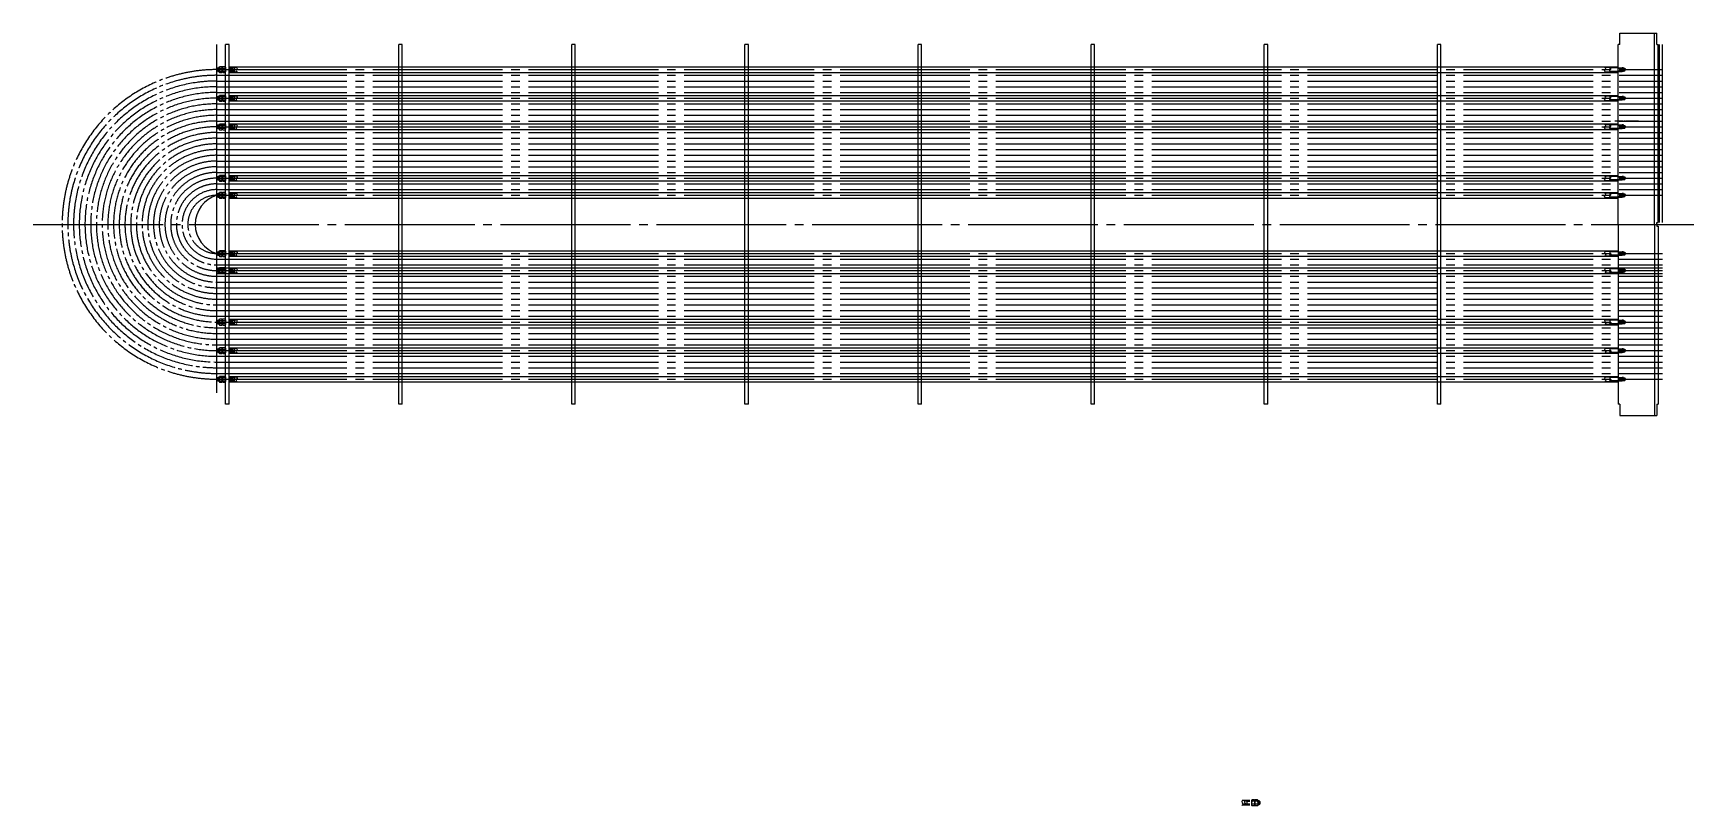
# Model space of a CAD drawing. Header units: millimetres. Extents: x 46644 to 124135, y -32003 to -3110.
# Drawn here: x 118380 to 124135, y -22879 to -20202 of the extents above; entities that cross this region are included whole.
import ezdxf

# ---------------------------------------------------------------- set-up
doc = ezdxf.new("R2010")
doc.units = ezdxf.units.MM
doc.header["$LTSCALE"] = 6
doc.linetypes.add('CENTER', pattern=[18, 15, -1, 1, -1])
for name, color, linetype in [('2', 3, 'CENTER'), ('7_dim', 3, 'Continuous'), ('Center Line', 7, 'CENTER'), ('Slender Real Line', 30, 'Continuous'), ('粗实线', 4, 'Continuous')]:
    doc.layers.add(name, color=color, linetype=linetype)

msp = doc.modelspace()

# ---------------------------------------------------------------- hatches: boundary and pattern name
at = {"layer": 'Slender Real Line'}
h = msp.add_hatch(dxfattribs=at)
h.set_pattern_fill('ANSI31', color=256, scale=0.38, style=0)
h.set_pattern_definition([(45, (113720.0236, -32312.0753), (-0.85312433, 0.85312433), [])])
edge = h.paths.add_edge_path()
edge.add_spline(control_points=[(119076.053, -20327.802), (119077.15, -20328.854), (119079.088, -20330.712), (119076.949, -20333.846), (119076.109, -20333.882)], knot_values=[18.76688496, 18.76688496, 18.76688496, 18.76688496, 24.13478526, 28.249669, 28.249669, 28.249669, 28.249669], degree=3, periodic=0)
edge.add_spline(control_points=[(119076.141, -20327.802), (119075.225, -20328.747), (119073.52, -20330.372), (119075.118, -20333.842), (119076.042, -20333.882)], knot_values=[9.42996722, 9.42996722, 9.42996722, 9.42996722, 14.10494161, 18.65636798, 18.65636798, 18.65636798, 18.65636798], degree=3, periodic=0)
edge.add_line((119076.042, -20333.882), (119076.109, -20333.882))
h = msp.add_hatch(dxfattribs=at)
h.set_pattern_fill('ANSI31', color=256, scale=0.38, style=0)
h.set_pattern_definition([(225, (129202.3757, -8343.4782), (0.85312433, -0.85312433), [])])
edge = h.paths.add_edge_path()
edge.add_spline(control_points=[(123846.346, -20327.752), (123845.25, -20326.7), (123843.312, -20324.842), (123845.45, -20321.707), (123846.29, -20321.672)], knot_values=[18.76688496, 18.76688496, 18.76688496, 18.76688496, 24.13478526, 28.249669, 28.249669, 28.249669, 28.249669], degree=3, periodic=0)
edge.add_spline(control_points=[(123846.258, -20327.752), (123847.174, -20326.807), (123848.879, -20325.181), (123847.281, -20321.712), (123846.358, -20321.672)], knot_values=[9.42996722, 9.42996722, 9.42996722, 9.42996722, 14.10494161, 18.65636798, 18.65636798, 18.65636798, 18.65636798], degree=3, periodic=0)
edge.add_line((123846.358, -20321.672), (123846.29, -20321.672))
h = msp.add_hatch(dxfattribs=at)
h.set_pattern_fill('ANSI31', color=256, scale=0.38, style=0)
h.set_pattern_definition([(45, (113720.0236, -32411.0753), (-0.85312433, 0.85312433), [])])
edge = h.paths.add_edge_path()
edge.add_spline(control_points=[(119076.053, -20426.802), (119077.15, -20427.854), (119079.088, -20429.712), (119076.949, -20432.846), (119076.109, -20432.882)], knot_values=[18.76688496, 18.76688496, 18.76688496, 18.76688496, 24.13478526, 28.249669, 28.249669, 28.249669, 28.249669], degree=3, periodic=0)
edge.add_spline(control_points=[(119076.141, -20426.802), (119075.225, -20427.747), (119073.52, -20429.372), (119075.118, -20432.842), (119076.042, -20432.882)], knot_values=[9.42996722, 9.42996722, 9.42996722, 9.42996722, 14.10494161, 18.65636798, 18.65636798, 18.65636798, 18.65636798], degree=3, periodic=0)
edge.add_line((119076.042, -20432.882), (119076.109, -20432.882))
h = msp.add_hatch(dxfattribs=at)
h.set_pattern_fill('ANSI31', color=256, scale=0.38, style=0)
h.set_pattern_definition([(225, (129202.3757, -8442.4782), (0.85312433, -0.85312433), [])])
edge = h.paths.add_edge_path()
edge.add_spline(control_points=[(123846.346, -20426.752), (123845.25, -20425.7), (123843.312, -20423.842), (123845.45, -20420.707), (123846.29, -20420.672)], knot_values=[18.76688496, 18.76688496, 18.76688496, 18.76688496, 24.13478526, 28.249669, 28.249669, 28.249669, 28.249669], degree=3, periodic=0)
edge.add_spline(control_points=[(123846.258, -20426.752), (123847.174, -20425.807), (123848.879, -20424.181), (123847.281, -20420.712), (123846.358, -20420.672)], knot_values=[9.42996722, 9.42996722, 9.42996722, 9.42996722, 14.10494161, 18.65636798, 18.65636798, 18.65636798, 18.65636798], degree=3, periodic=0)
edge.add_line((123846.358, -20420.672), (123846.29, -20420.672))
h = msp.add_hatch(dxfattribs=at)
h.set_pattern_fill('ANSI31', color=256, scale=0.38, style=0)
h.set_pattern_definition([(45, (113720.0236, -32510.0753), (-0.85312433, 0.85312433), [])])
edge = h.paths.add_edge_path()
edge.add_spline(control_points=[(119076.053, -20525.802), (119077.15, -20526.854), (119079.088, -20528.712), (119076.949, -20531.846), (119076.109, -20531.882)], knot_values=[18.76688496, 18.76688496, 18.76688496, 18.76688496, 24.13478526, 28.249669, 28.249669, 28.249669, 28.249669], degree=3, periodic=0)
edge.add_spline(control_points=[(119076.141, -20525.802), (119075.225, -20526.747), (119073.52, -20528.372), (119075.118, -20531.842), (119076.042, -20531.882)], knot_values=[9.42996722, 9.42996722, 9.42996722, 9.42996722, 14.10494161, 18.65636798, 18.65636798, 18.65636798, 18.65636798], degree=3, periodic=0)
edge.add_line((119076.042, -20531.882), (119076.109, -20531.882))
h = msp.add_hatch(dxfattribs=at)
h.set_pattern_fill('ANSI31', color=256, scale=0.38, style=0)
h.set_pattern_definition([(225, (129202.3757, -8541.4782), (0.85312433, -0.85312433), [])])
edge = h.paths.add_edge_path()
edge.add_spline(control_points=[(123846.346, -20525.752), (123845.25, -20524.7), (123843.312, -20522.842), (123845.45, -20519.707), (123846.29, -20519.672)], knot_values=[18.76688496, 18.76688496, 18.76688496, 18.76688496, 24.13478526, 28.249669, 28.249669, 28.249669, 28.249669], degree=3, periodic=0)
edge.add_spline(control_points=[(123846.258, -20525.752), (123847.174, -20524.807), (123848.879, -20523.181), (123847.281, -20519.712), (123846.358, -20519.672)], knot_values=[9.42996722, 9.42996722, 9.42996722, 9.42996722, 14.10494161, 18.65636798, 18.65636798, 18.65636798, 18.65636798], degree=3, periodic=0)
edge.add_line((123846.358, -20519.672), (123846.29, -20519.672))
h = msp.add_hatch(dxfattribs=at)
h.set_pattern_fill('ANSI31', color=256, scale=0.38, style=0)
h.set_pattern_definition([(45, (113720.0236, -32688.2753), (-0.85312433, 0.85312433), [])])
edge = h.paths.add_edge_path()
edge.add_spline(control_points=[(119076.053, -20704.002), (119077.15, -20705.054), (119079.088, -20706.912), (119076.949, -20710.046), (119076.109, -20710.082)], knot_values=[18.76688496, 18.76688496, 18.76688496, 18.76688496, 24.13478526, 28.249669, 28.249669, 28.249669, 28.249669], degree=3, periodic=0)
edge.add_spline(control_points=[(119076.141, -20704.002), (119075.225, -20704.947), (119073.52, -20706.572), (119075.118, -20710.042), (119076.042, -20710.082)], knot_values=[9.42996722, 9.42996722, 9.42996722, 9.42996722, 14.10494161, 18.65636798, 18.65636798, 18.65636798, 18.65636798], degree=3, periodic=0)
edge.add_line((119076.042, -20710.082), (119076.109, -20710.082))
h = msp.add_hatch(dxfattribs=at)
h.set_pattern_fill('ANSI31', color=256, scale=0.38, style=0)
h.set_pattern_definition([(225, (129202.3757, -8719.6782), (0.85312433, -0.85312433), [])])
edge = h.paths.add_edge_path()
edge.add_spline(control_points=[(123846.346, -20703.952), (123845.25, -20702.9), (123843.312, -20701.042), (123845.45, -20697.907), (123846.29, -20697.872)], knot_values=[18.76688496, 18.76688496, 18.76688496, 18.76688496, 24.13478526, 28.249669, 28.249669, 28.249669, 28.249669], degree=3, periodic=0)
edge.add_spline(control_points=[(123846.258, -20703.952), (123847.174, -20703.007), (123848.879, -20701.381), (123847.281, -20697.912), (123846.358, -20697.872)], knot_values=[9.42996722, 9.42996722, 9.42996722, 9.42996722, 14.10494161, 18.65636798, 18.65636798, 18.65636798, 18.65636798], degree=3, periodic=0)
edge.add_line((123846.358, -20697.872), (123846.29, -20697.872))
h = msp.add_hatch(dxfattribs=at)
h.set_pattern_fill('ANSI31', color=256, scale=0.38, style=0)
h.set_pattern_definition([(45, (113720.0236, -32747.6753), (-0.85312433, 0.85312433), [])])
edge = h.paths.add_edge_path()
edge.add_spline(control_points=[(119076.053, -20763.402), (119077.15, -20764.454), (119079.088, -20766.312), (119076.949, -20769.446), (119076.109, -20769.482)], knot_values=[18.76688496, 18.76688496, 18.76688496, 18.76688496, 24.13478526, 28.249669, 28.249669, 28.249669, 28.249669], degree=3, periodic=0)
edge.add_spline(control_points=[(119076.141, -20763.402), (119075.225, -20764.347), (119073.52, -20765.972), (119075.118, -20769.442), (119076.042, -20769.482)], knot_values=[9.42996722, 9.42996722, 9.42996722, 9.42996722, 14.10494161, 18.65636798, 18.65636798, 18.65636798, 18.65636798], degree=3, periodic=0)
edge.add_line((119076.042, -20769.482), (119076.109, -20769.482))
h = msp.add_hatch(dxfattribs=at)
h.set_pattern_fill('ANSI31', color=256, scale=0.38, style=0)
h.set_pattern_definition([(225, (129202.3757, -8779.0782), (0.85312433, -0.85312433), [])])
edge = h.paths.add_edge_path()
edge.add_spline(control_points=[(123846.346, -20763.352), (123845.25, -20762.3), (123843.312, -20760.442), (123845.45, -20757.307), (123846.29, -20757.272)], knot_values=[18.76688496, 18.76688496, 18.76688496, 18.76688496, 24.13478526, 28.249669, 28.249669, 28.249669, 28.249669], degree=3, periodic=0)
edge.add_spline(control_points=[(123846.258, -20763.352), (123847.174, -20762.407), (123848.879, -20760.781), (123847.281, -20757.312), (123846.358, -20757.272)], knot_values=[9.42996722, 9.42996722, 9.42996722, 9.42996722, 14.10494161, 18.65636798, 18.65636798, 18.65636798, 18.65636798], degree=3, periodic=0)
edge.add_line((123846.358, -20757.272), (123846.29, -20757.272))
h = msp.add_hatch(dxfattribs=at)
h.set_pattern_fill('ANSI31', color=256, scale=0.38, style=0)
h.set_pattern_definition([(45, (113720.0236, -32949.2733), (-0.85312433, 0.85312433), [])])
edge = h.paths.add_edge_path()
edge.add_spline(control_points=[(119076.053, -20965), (119077.15, -20966.052), (119079.088, -20967.91), (119076.949, -20971.044), (119076.109, -20971.08)], knot_values=[18.76688496, 18.76688496, 18.76688496, 18.76688496, 24.13478526, 28.249669, 28.249669, 28.249669, 28.249669], degree=3, periodic=0)
edge.add_spline(control_points=[(119076.141, -20965), (119075.225, -20965.945), (119073.52, -20967.57), (119075.118, -20971.04), (119076.042, -20971.08)], knot_values=[9.42996722, 9.42996722, 9.42996722, 9.42996722, 14.10494161, 18.65636798, 18.65636798, 18.65636798, 18.65636798], degree=3, periodic=0)
edge.add_line((119076.042, -20971.08), (119076.109, -20971.08))
h = msp.add_hatch(dxfattribs=at)
h.set_pattern_fill('ANSI31', color=256, scale=0.38, style=0)
h.set_pattern_definition([(135, (129202.3757, -32949.2228), (0.85312433, 0.85312433), [])])
edge = h.paths.add_edge_path()
edge.add_spline(control_points=[(123846.346, -20964.95), (123845.25, -20966.001), (123843.312, -20967.859), (123845.45, -20970.994), (123846.29, -20971.03)], knot_values=[18.76688496, 18.76688496, 18.76688496, 18.76688496, 24.13478526, 28.249669, 28.249669, 28.249669, 28.249669], degree=3, periodic=0)
edge.add_spline(control_points=[(123846.258, -20964.95), (123847.174, -20965.894), (123848.879, -20967.52), (123847.281, -20970.989), (123846.358, -20971.03)], knot_values=[9.42996722, 9.42996722, 9.42996722, 9.42996722, 14.10494161, 18.65636798, 18.65636798, 18.65636798, 18.65636798], degree=3, periodic=0)
edge.add_line((123846.358, -20971.03), (123846.29, -20971.03))
h = msp.add_hatch(dxfattribs=at)
h.set_pattern_fill('ANSI31', color=256, scale=0.38, style=0)
h.set_pattern_definition([(45, (113720.0236, -33008.6733), (-0.85312433, 0.85312433), [])])
edge = h.paths.add_edge_path()
edge.add_spline(control_points=[(119076.053, -21024.4), (119077.15, -21025.452), (119079.088, -21027.31), (119076.949, -21030.444), (119076.109, -21030.48)], knot_values=[18.76688496, 18.76688496, 18.76688496, 18.76688496, 24.13478526, 28.249669, 28.249669, 28.249669, 28.249669], degree=3, periodic=0)
edge.add_spline(control_points=[(119076.141, -21024.4), (119075.225, -21025.345), (119073.52, -21026.97), (119075.118, -21030.44), (119076.042, -21030.48)], knot_values=[9.42996722, 9.42996722, 9.42996722, 9.42996722, 14.10494161, 18.65636798, 18.65636798, 18.65636798, 18.65636798], degree=3, periodic=0)
edge.add_line((119076.042, -21030.48), (119076.109, -21030.48))
h = msp.add_hatch(dxfattribs=at)
h.set_pattern_fill('ANSI31', color=256, scale=0.38, style=0)
h.set_pattern_definition([(135, (129202.3757, -33008.6228), (0.85312433, 0.85312433), [])])
edge = h.paths.add_edge_path()
edge.add_spline(control_points=[(123846.346, -21024.35), (123845.25, -21025.401), (123843.312, -21027.259), (123845.45, -21030.394), (123846.29, -21030.43)], knot_values=[18.76688496, 18.76688496, 18.76688496, 18.76688496, 24.13478526, 28.249669, 28.249669, 28.249669, 28.249669], degree=3, periodic=0)
edge.add_spline(control_points=[(123846.258, -21024.35), (123847.174, -21025.294), (123848.879, -21026.92), (123847.281, -21030.389), (123846.358, -21030.43)], knot_values=[9.42996722, 9.42996722, 9.42996722, 9.42996722, 14.10494161, 18.65636798, 18.65636798, 18.65636798, 18.65636798], degree=3, periodic=0)
edge.add_line((123846.358, -21030.43), (123846.29, -21030.43))
h = msp.add_hatch(dxfattribs=at)
h.set_pattern_fill('ANSI31', color=256, scale=0.38, style=0)
h.set_pattern_definition([(45, (113720.0236, -33186.8733), (-0.85312433, 0.85312433), [])])
edge = h.paths.add_edge_path()
edge.add_spline(control_points=[(119076.053, -21202.6), (119077.15, -21203.652), (119079.088, -21205.51), (119076.949, -21208.644), (119076.109, -21208.68)], knot_values=[18.76688496, 18.76688496, 18.76688496, 18.76688496, 24.13478526, 28.249669, 28.249669, 28.249669, 28.249669], degree=3, periodic=0)
edge.add_spline(control_points=[(119076.141, -21202.6), (119075.225, -21203.545), (119073.52, -21205.17), (119075.118, -21208.64), (119076.042, -21208.68)], knot_values=[9.42996722, 9.42996722, 9.42996722, 9.42996722, 14.10494161, 18.65636798, 18.65636798, 18.65636798, 18.65636798], degree=3, periodic=0)
edge.add_line((119076.042, -21208.68), (119076.109, -21208.68))
h = msp.add_hatch(dxfattribs=at)
h.set_pattern_fill('ANSI31', color=256, scale=0.38, style=0)
h.set_pattern_definition([(135, (129202.3757, -33186.8228), (0.85312433, 0.85312433), [])])
edge = h.paths.add_edge_path()
edge.add_spline(control_points=[(123846.346, -21202.55), (123845.25, -21203.601), (123843.312, -21205.459), (123845.45, -21208.594), (123846.29, -21208.63)], knot_values=[18.76688496, 18.76688496, 18.76688496, 18.76688496, 24.13478526, 28.249669, 28.249669, 28.249669, 28.249669], degree=3, periodic=0)
edge.add_spline(control_points=[(123846.258, -21202.55), (123847.174, -21203.494), (123848.879, -21205.12), (123847.281, -21208.589), (123846.358, -21208.63)], knot_values=[9.42996722, 9.42996722, 9.42996722, 9.42996722, 14.10494161, 18.65636798, 18.65636798, 18.65636798, 18.65636798], degree=3, periodic=0)
edge.add_line((123846.358, -21208.63), (123846.29, -21208.63))
h = msp.add_hatch(dxfattribs=at)
h.set_pattern_fill('ANSI31', color=256, scale=0.38, style=0)
h.set_pattern_definition([(45, (113720.0236, -33285.8733), (-0.85312433, 0.85312433), [])])
edge = h.paths.add_edge_path()
edge.add_spline(control_points=[(119076.053, -21301.6), (119077.15, -21302.652), (119079.088, -21304.51), (119076.949, -21307.644), (119076.109, -21307.68)], knot_values=[18.76688496, 18.76688496, 18.76688496, 18.76688496, 24.13478526, 28.249669, 28.249669, 28.249669, 28.249669], degree=3, periodic=0)
edge.add_spline(control_points=[(119076.141, -21301.6), (119075.225, -21302.545), (119073.52, -21304.17), (119075.118, -21307.64), (119076.042, -21307.68)], knot_values=[9.42996722, 9.42996722, 9.42996722, 9.42996722, 14.10494161, 18.65636798, 18.65636798, 18.65636798, 18.65636798], degree=3, periodic=0)
edge.add_line((119076.042, -21307.68), (119076.109, -21307.68))
h = msp.add_hatch(dxfattribs=at)
h.set_pattern_fill('ANSI31', color=256, scale=0.38, style=0)
h.set_pattern_definition([(135, (129202.3757, -33285.8228), (0.85312433, 0.85312433), [])])
edge = h.paths.add_edge_path()
edge.add_spline(control_points=[(123846.346, -21301.55), (123845.25, -21302.601), (123843.312, -21304.459), (123845.45, -21307.594), (123846.29, -21307.63)], knot_values=[18.76688496, 18.76688496, 18.76688496, 18.76688496, 24.13478526, 28.249669, 28.249669, 28.249669, 28.249669], degree=3, periodic=0)
edge.add_spline(control_points=[(123846.258, -21301.55), (123847.174, -21302.494), (123848.879, -21304.12), (123847.281, -21307.589), (123846.358, -21307.63)], knot_values=[9.42996722, 9.42996722, 9.42996722, 9.42996722, 14.10494161, 18.65636798, 18.65636798, 18.65636798, 18.65636798], degree=3, periodic=0)
edge.add_line((123846.358, -21307.63), (123846.29, -21307.63))
h = msp.add_hatch(dxfattribs=at)
h.set_pattern_fill('ANSI31', color=256, scale=0.38, style=0)
h.set_pattern_definition([(45, (113720.0236, -33384.8733), (-0.85312433, 0.85312433), [])])
edge = h.paths.add_edge_path()
edge.add_spline(control_points=[(119076.053, -21400.6), (119077.15, -21401.652), (119079.088, -21403.51), (119076.949, -21406.644), (119076.109, -21406.68)], knot_values=[18.76688496, 18.76688496, 18.76688496, 18.76688496, 24.13478526, 28.249669, 28.249669, 28.249669, 28.249669], degree=3, periodic=0)
edge.add_spline(control_points=[(119076.141, -21400.6), (119075.225, -21401.545), (119073.52, -21403.17), (119075.118, -21406.64), (119076.042, -21406.68)], knot_values=[9.42996722, 9.42996722, 9.42996722, 9.42996722, 14.10494161, 18.65636798, 18.65636798, 18.65636798, 18.65636798], degree=3, periodic=0)
edge.add_line((119076.042, -21406.68), (119076.109, -21406.68))
h = msp.add_hatch(dxfattribs=at)
h.set_pattern_fill('ANSI31', color=256, scale=0.38, style=0)
h.set_pattern_definition([(135, (129202.3757, -33384.8228), (0.85312433, 0.85312433), [])])
edge = h.paths.add_edge_path()
edge.add_spline(control_points=[(123846.346, -21400.55), (123845.25, -21401.601), (123843.312, -21403.459), (123845.45, -21406.594), (123846.29, -21406.63)], knot_values=[18.76688496, 18.76688496, 18.76688496, 18.76688496, 24.13478526, 28.249669, 28.249669, 28.249669, 28.249669], degree=3, periodic=0)
edge.add_spline(control_points=[(123846.258, -21400.55), (123847.174, -21401.494), (123848.879, -21403.12), (123847.281, -21406.589), (123846.358, -21406.63)], knot_values=[9.42996722, 9.42996722, 9.42996722, 9.42996722, 14.10494161, 18.65636798, 18.65636798, 18.65636798, 18.65636798], degree=3, periodic=0)
edge.add_line((123846.358, -21406.63), (123846.29, -21406.63))
h = msp.add_hatch(dxfattribs=at)
h.set_pattern_fill('ANSI31', color=256, scale=0.38, style=0)
h.set_pattern_definition([(135, (127935.5106, -34852.8668), (0.85312433, 0.85312433), [])])
edge = h.paths.add_edge_path()
edge.add_spline(control_points=[(122579.481, -22868.593), (122578.384, -22869.645), (122576.447, -22871.503), (122578.585, -22874.638), (122579.425, -22874.673)], knot_values=[18.76688496, 18.76688496, 18.76688496, 18.76688496, 24.13478526, 28.249669, 28.249669, 28.249669, 28.249669], degree=3, periodic=0)
edge.add_spline(control_points=[(122579.393, -22868.593), (122580.309, -22869.538), (122582.014, -22871.164), (122580.416, -22874.633), (122579.492, -22874.673)], knot_values=[9.42996722, 9.42996722, 9.42996722, 9.42996722, 14.10494161, 18.65636798, 18.65636798, 18.65636798, 18.65636798], degree=3, periodic=0)
edge.add_line((122579.492, -22874.673), (122579.425, -22874.673))

# ---------------------------------------------------------------- linework, layer by layer
for p, q in [((122596.719, -22876.573), (122570.356, -22876.573)), ((122596.719, -22860.613), (122570.637, -22860.613)), ((122596.719, -22862.513), (122579.193, -22862.513)), ((122596.73, -22874.669), (122579.204, -22874.669)), ((122586.076, -22862.513), (122586.076, -22874.669)), ((122602.799, -22860.645), (122604.319, -22858.012)), ((122603.724, -22859.043), (122602.799, -22859.043)), ((122602.799, -22860.645), (122602.799, -22876.441)), ((122602.799, -22876.441), (122604.319, -22879.074)), ((122603.724, -22878.043), (122602.799, -22878.043)), ((122612.527, -22858.012), (122604.319, -22858.012)), ((122612.527, -22863.278), (122604.319, -22863.278)), ((122612.527, -22873.808), (122604.319, -22873.808)), ((122612.527, -22879.074), (122604.319, -22879.074)), ((122614.047, -22860.645), (122612.527, -22858.012)), ((122614.047, -22876.441), (122612.527, -22879.074)), ((122614.047, -22860.645), (122615.567, -22858.012)), ((122614.047, -22860.645), (122614.047, -22876.441)), ((122614.047, -22876.441), (122615.567, -22879.074)), ((122623.775, -22858.012), (122615.567, -22858.012)), ((122623.775, -22863.278), (122615.567, -22863.278)), ((122623.775, -22873.808), (122615.567, -22873.808)), ((122623.775, -22879.074), (122615.567, -22879.074)), ((122625.295, -22860.645), (122623.775, -22858.012)), ((122625.295, -22876.441), (122623.775, -22879.074)), ((122625.295, -22860.645), (122625.295, -22876.441)), ((122629.399, -22862.463), (122625.295, -22862.463)), ((122629.399, -22874.623), (122625.295, -22874.623)), ((122629.399, -22862.463), (122629.399, -22874.623)), ((122629.399, -22862.463), (122630.919, -22863.983)), ((122629.399, -22874.623), (122630.919, -22873.103)), ((122630.919, -22863.983), (122630.919, -22873.103))]:
    msp.add_line(p, q)
for centre, radius, start, end in [((122605.839, -22860.645), 3.04, 180, 240), ((122612.679, -22868.543), 9.88, 147.7957725, 212.2042275), ((122605.839, -22876.441), 3.04, 120, 180), ((122611.007, -22860.645), 3.04, 300, 0), ((122604.167, -22868.543), 9.88, 327.7957725, 32.2042275), ((122611.007, -22876.441), 3.04, 0, 60), ((122617.087, -22860.645), 3.04, 180, 240), ((122623.927, -22868.543), 9.88, 147.7957725, 212.2042275), ((122617.087, -22876.441), 3.04, 120, 180), ((122622.255, -22860.645), 3.04, 300, 0), ((122615.415, -22868.543), 9.88, 327.7957725, 32.2042275), ((122622.255, -22876.441), 3.04, 0, 60)]:
    msp.add_arc(centre, radius, start, end)
at = {"layer": '2', "color": 7, "ltscale": 0.5}
msp.add_line((123943.869, -20505.965), (123861.667, -20505.965), dxfattribs=at)
at = {"layer": '7_dim', "color": 7}
msp.add_arc((119047.129, -20864.317), 105.419, 106.7119924, 253.2880076, dxfattribs=at)
at = {"layer": 'Center Line', "color": 6, "ltscale": 5}
for p, q in [((119016.815, -20327.752), (124026.815, -20327.752)), ((119016.815, -20426.752), (124026.815, -20426.752)), ((119016.815, -20525.752), (124026.815, -20525.752)), ((119016.815, -20703.952), (124026.815, -20703.952))]:
    msp.add_line(p, q, dxfattribs=at)
at = {"layer": 'Center Line', "ltscale": 5}
for p, q in [((119016.815, -20347.552), (124026.815, -20347.552)), ((119016.815, -20367.352), (124026.815, -20367.352)), ((119016.815, -20387.152), (124026.815, -20387.152)), ((119016.815, -20406.952), (124026.815, -20406.952)), ((119016.815, -20446.552), (124026.815, -20446.552)), ((119016.815, -20466.352), (124026.815, -20466.352)), ((119016.815, -20486.152), (124026.815, -20486.152)), ((119016.815, -20505.952), (124026.815, -20505.952)), ((119016.815, -20545.552), (124026.815, -20545.552)), ((119016.815, -20565.352), (124026.815, -20565.352)), ((119016.815, -20585.152), (124026.815, -20585.152)), ((119016.815, -20604.952), (124026.815, -20604.952)), ((119016.815, -20624.752), (124026.815, -20624.752)), ((119016.815, -20644.552), (124026.815, -20644.552)), ((119016.815, -20664.352), (124026.815, -20664.352)), ((119016.815, -20684.152), (124026.815, -20684.152)), ((119016.815, -20723.752), (124026.815, -20723.752)), ((119016.815, -20743.552), (124026.815, -20743.552)), ((119016.815, -20763.352), (124026.815, -20763.352)), ((118380.227, -20864.151), (124135.409, -20864.151)), ((119016.815, -20964.95), (124026.815, -20964.95)), ((119016.815, -20984.75), (124026.815, -20984.75)), ((119016.815, -21004.55), (124026.815, -21004.55)), ((119016.815, -21014.85), (124026.815, -21014.85)), ((119016.815, -21024.35), (124026.815, -21024.35)), ((119016.815, -21033.85), (124026.815, -21033.85)), ((119016.815, -21044.15), (124026.815, -21044.15)), ((119016.815, -21063.95), (124026.815, -21063.95)), ((119016.815, -21083.75), (124026.815, -21083.75)), ((119016.815, -21103.55), (124026.815, -21103.55)), ((119016.815, -21123.35), (124026.815, -21123.35)), ((119016.815, -21143.15), (124026.815, -21143.15)), ((119016.815, -21162.95), (124026.815, -21162.95)), ((119016.815, -21182.75), (124026.815, -21182.75)), ((119016.815, -21202.55), (124026.815, -21202.55)), ((119016.815, -21222.35), (124026.815, -21222.35)), ((119016.815, -21242.15), (124026.815, -21242.15)), ((119016.815, -21261.95), (124026.815, -21261.95)), ((119016.815, -21281.75), (124026.815, -21281.75)), ((119016.815, -21301.55), (124026.815, -21301.55)), ((119016.815, -21321.35), (124026.815, -21321.35)), ((119016.815, -21341.15), (124026.815, -21341.15)), ((119016.815, -21360.95), (124026.815, -21360.95)), ((119016.815, -21380.75), (124026.815, -21380.75)), ((119016.815, -21400.55), (124026.815, -21400.55))]:
    msp.add_line(p, q, dxfattribs=at)
at = {"layer": 'Center Line', "ltscale": 2}
for radius in [536.399, 516.599, 496.799, 476.999, 457.199, 437.399, 417.599, 397.799, 377.999, 358.199, 338.399, 318.599, 298.799, 278.999, 259.199, 239.399, 219.599, 199.799, 179.999, 160.199, 140.399, 120.599, 100.799]:
    msp.add_arc((119016.815, -20864.151), radius, 90, 270, dxfattribs=at)
at = {"layer": 'Slender Real Line'}
for p, q in [((119018.695, -20323.192), (119024.319, -20323.192)), ((119018.695, -20332.312), (119024.319, -20332.312)), ((119058.815, -20323.242), (119069.458, -20323.242)), ((119058.815, -20332.362), (119069.458, -20332.362)), ((123873.815, -20323.181), (123888.704, -20323.181)), ((123873.815, -20332.312), (123888.635, -20332.312)), ((123891.744, -20321.661), (123887.184, -20321.661)), ((123891.744, -20333.821), (123887.184, -20333.821)), ((119018.695, -20422.192), (119024.319, -20422.192)), ((119058.815, -20422.242), (119069.458, -20422.242)), ((123873.815, -20422.181), (123888.704, -20422.181)), ((123891.744, -20420.661), (123887.184, -20420.661)), ((119018.695, -20431.312), (119024.319, -20431.312)), ((119058.815, -20431.362), (119069.458, -20431.362)), ((123873.815, -20431.312), (123888.635, -20431.312)), ((123891.744, -20432.821), (123887.184, -20432.821)), ((119018.695, -20521.192), (119024.319, -20521.192)), ((119018.695, -20530.312), (119024.319, -20530.312)), ((119058.815, -20521.242), (119069.458, -20521.242)), ((119058.815, -20530.362), (119069.458, -20530.362)), ((123873.815, -20521.181), (123888.704, -20521.181)), ((123873.815, -20530.312), (123888.635, -20530.312)), ((123891.744, -20519.661), (123887.184, -20519.661)), ((123891.744, -20531.821), (123887.184, -20531.821)), ((119018.695, -20699.392), (119024.319, -20699.392)), ((119018.695, -20708.512), (119024.319, -20708.512)), ((119058.815, -20699.442), (119069.458, -20699.442)), ((119058.815, -20708.562), (119069.458, -20708.562)), ((123873.815, -20699.381), (123888.704, -20699.381)), ((123873.815, -20708.512), (123888.635, -20708.512)), ((123891.744, -20697.861), (123887.184, -20697.861)), ((123891.744, -20710.021), (123887.184, -20710.021)), ((119018.695, -20758.792), (119024.319, -20758.792)), ((119018.695, -20767.912), (119024.319, -20767.912)), ((119058.815, -20758.842), (119069.458, -20758.842)), ((119058.815, -20767.962), (119069.458, -20767.962)), ((123873.815, -20758.781), (123888.704, -20758.781)), ((123873.815, -20767.912), (123888.635, -20767.912)), ((123891.744, -20757.261), (123887.184, -20757.261)), ((123891.744, -20769.421), (123887.184, -20769.421)), ((119018.695, -20960.39), (119024.319, -20960.39)), ((119018.695, -20969.51), (119024.319, -20969.51)), ((119058.815, -20960.44), (119069.458, -20960.44)), ((119058.815, -20969.56), (119069.458, -20969.56)), ((123873.815, -20960.39), (123888.635, -20960.39)), ((123873.815, -20969.52), (123888.704, -20969.52)), ((123891.744, -20958.88), (123887.184, -20958.88)), ((123891.744, -20971.04), (123887.184, -20971.04)), ((119018.695, -21019.79), (119024.319, -21019.79)), ((119018.695, -21028.91), (119024.319, -21028.91)), ((119058.815, -21019.84), (119069.458, -21019.84)), ((119058.815, -21028.96), (119069.458, -21028.96)), ((123873.815, -21019.79), (123888.635, -21019.79)), ((123873.815, -21028.92), (123888.704, -21028.92)), ((123891.744, -21018.28), (123887.184, -21018.28)), ((123891.744, -21030.44), (123887.184, -21030.44)), ((119018.695, -21197.99), (119024.319, -21197.99)), ((119018.695, -21207.11), (119024.319, -21207.11)), ((119058.815, -21198.04), (119069.458, -21198.04)), ((119058.815, -21207.16), (119069.458, -21207.16)), ((123873.815, -21197.99), (123888.635, -21197.99)), ((123873.815, -21207.12), (123888.704, -21207.12)), ((123891.744, -21196.48), (123887.184, -21196.48)), ((123891.744, -21208.64), (123887.184, -21208.64)), ((119018.695, -21296.99), (119024.319, -21296.99)), ((119018.695, -21306.11), (119024.319, -21306.11)), ((119058.815, -21297.04), (119069.458, -21297.04)), ((119058.815, -21306.16), (119069.458, -21306.16)), ((123873.815, -21296.99), (123888.635, -21296.99)), ((123873.815, -21306.12), (123888.704, -21306.12)), ((123891.744, -21295.48), (123887.184, -21295.48)), ((123891.744, -21307.64), (123887.184, -21307.64)), ((119018.695, -21395.99), (119024.319, -21395.99)), ((119018.695, -21405.11), (119024.319, -21405.11)), ((119058.815, -21396.04), (119069.458, -21396.04)), ((119058.815, -21405.16), (119069.458, -21405.16)), ((123873.815, -21395.99), (123888.635, -21395.99)), ((123873.815, -21405.12), (123888.704, -21405.12)), ((123891.744, -21394.48), (123887.184, -21394.48)), ((123891.744, -21406.64), (123887.184, -21406.64)), ((122596.719, -22864.033), (122586.076, -22864.033)), ((122596.719, -22873.153), (122586.076, -22873.153)), ((122630.919, -22863.983), (122625.295, -22863.983)), ((122630.919, -22873.103), (122625.295, -22873.103))]:
    msp.add_line(p, q, dxfattribs=at)
for points in [[(119076.341, -20321.722), (119078.137, -20324.483), (119076.141, -20327.802), (119074.345, -20330.867), (119076.042, -20333.882), (119078.038, -20331.366), (119076.053, -20327.802)], [(119083.538, -20318.302), (119086.852, -20323.979), (119083.312, -20332.259), (119086.662, -20337.302)], [(123829.073, -20337.252), (123826.481, -20330.382), (123830.18, -20324.65), (123827.591, -20318.241)], [(123846.127, -20333.821), (123844.331, -20331.06), (123846.327, -20327.741), (123848.123, -20324.675), (123846.427, -20321.661), (123844.431, -20324.177), (123846.416, -20327.741)], [(119076.341, -20420.722), (119078.137, -20423.483), (119076.141, -20426.802), (119074.345, -20429.867), (119076.042, -20432.882), (119078.038, -20430.366), (119076.053, -20426.802)], [(119083.538, -20417.302), (119086.852, -20422.979), (119083.312, -20431.259), (119086.662, -20436.302)], [(123829.073, -20436.252), (123826.481, -20429.382), (123830.18, -20423.65), (123827.591, -20417.241)], [(123846.127, -20432.821), (123844.331, -20430.06), (123846.327, -20426.741), (123848.123, -20423.675), (123846.427, -20420.661), (123844.431, -20423.177), (123846.416, -20426.741)], [(119076.341, -20519.722), (119078.137, -20522.483), (119076.141, -20525.802), (119074.345, -20528.867), (119076.042, -20531.882), (119078.038, -20529.366), (119076.053, -20525.802)], [(119083.538, -20516.302), (119086.852, -20521.979), (119083.312, -20530.259), (119086.662, -20535.302)], [(123829.073, -20535.252), (123826.481, -20528.382), (123830.18, -20522.65), (123827.591, -20516.241)], [(123846.127, -20531.821), (123844.331, -20529.06), (123846.327, -20525.741), (123848.123, -20522.675), (123846.427, -20519.661), (123844.431, -20522.177), (123846.416, -20525.741)], [(119076.341, -20697.922), (119078.137, -20700.683), (119076.141, -20704.002), (119074.345, -20707.067), (119076.042, -20710.082), (119078.038, -20707.566), (119076.053, -20704.002)], [(119083.538, -20694.502), (119086.852, -20700.179), (119083.312, -20708.459), (119086.662, -20713.502)], [(123829.073, -20713.452), (123826.481, -20706.582), (123830.18, -20700.85), (123827.591, -20694.441)], [(123846.127, -20710.021), (123844.331, -20707.26), (123846.327, -20703.941), (123848.123, -20700.875), (123846.427, -20697.861), (123844.431, -20700.377), (123846.416, -20703.941)], [(119076.341, -20757.322), (119078.137, -20760.083), (119076.141, -20763.402), (119074.345, -20766.467), (119076.042, -20769.482), (119078.038, -20766.966), (119076.053, -20763.402)], [(119083.538, -20753.902), (119086.852, -20759.579), (119083.312, -20767.859), (119086.662, -20772.902)], [(123829.073, -20772.852), (123826.481, -20765.982), (123830.18, -20760.25), (123827.591, -20753.841)], [(123846.127, -20769.421), (123844.331, -20766.66), (123846.327, -20763.341), (123848.123, -20760.275), (123846.427, -20757.261), (123844.431, -20759.777), (123846.416, -20763.341)], [(119076.341, -20958.92), (119078.137, -20961.681), (119076.141, -20965), (119074.345, -20968.065), (119076.042, -20971.08), (119078.038, -20968.564), (119076.053, -20965)], [(119083.538, -20955.5), (119086.852, -20961.177), (119083.312, -20969.457), (119086.662, -20974.5)], [(123829.073, -20955.45), (123826.481, -20962.319), (123830.18, -20968.051), (123827.591, -20974.46)], [(123846.127, -20958.88), (123844.331, -20961.641), (123846.327, -20964.96), (123848.123, -20968.026), (123846.427, -20971.04), (123844.431, -20968.524), (123846.416, -20964.96)], [(119076.341, -21018.32), (119078.137, -21021.081), (119076.141, -21024.4), (119074.345, -21027.465), (119076.042, -21030.48), (119078.038, -21027.964), (119076.053, -21024.4)], [(119083.538, -21014.9), (119086.852, -21020.577), (119083.312, -21028.857), (119086.662, -21033.9)], [(123829.073, -21014.85), (123826.481, -21021.719), (123830.18, -21027.451), (123827.591, -21033.86)], [(123846.127, -21018.28), (123844.331, -21021.041), (123846.327, -21024.36), (123848.123, -21027.426), (123846.427, -21030.44), (123844.431, -21027.924), (123846.416, -21024.36)], [(119076.341, -21196.52), (119078.137, -21199.281), (119076.141, -21202.6), (119074.345, -21205.665), (119076.042, -21208.68), (119078.038, -21206.164), (119076.053, -21202.6)], [(119083.538, -21193.1), (119086.852, -21198.777), (119083.312, -21207.057), (119086.662, -21212.1)], [(123829.073, -21193.05), (123826.481, -21199.919), (123830.18, -21205.651), (123827.591, -21212.06)], [(123846.127, -21196.48), (123844.331, -21199.241), (123846.327, -21202.56), (123848.123, -21205.626), (123846.427, -21208.64), (123844.431, -21206.124), (123846.416, -21202.56)], [(119083.538, -21292.1), (119086.852, -21297.777), (119083.312, -21306.057), (119086.662, -21311.1)], [(123829.073, -21292.05), (123826.481, -21298.919), (123830.18, -21304.651), (123827.591, -21311.06)], [(119076.341, -21295.52), (119078.137, -21298.281), (119076.141, -21301.6), (119074.345, -21304.665), (119076.042, -21307.68), (119078.038, -21305.164), (119076.053, -21301.6)], [(123846.127, -21295.48), (123844.331, -21298.241), (123846.327, -21301.56), (123848.123, -21304.626), (123846.427, -21307.64), (123844.431, -21305.124), (123846.416, -21301.56)], [(119076.341, -21394.52), (119078.137, -21397.281), (119076.141, -21400.6), (119074.345, -21403.665), (119076.042, -21406.68), (119078.038, -21404.164), (119076.053, -21400.6)], [(119083.538, -21391.1), (119086.852, -21396.777), (119083.312, -21405.057), (119086.662, -21410.1)], [(123829.073, -21391.05), (123826.481, -21397.919), (123830.18, -21403.651), (123827.591, -21410.06)], [(123846.127, -21394.48), (123844.331, -21397.241), (123846.327, -21400.56), (123848.123, -21403.626), (123846.427, -21406.64), (123844.431, -21404.124), (123846.416, -21400.56)], [(122571.996, -22859.093), (122568.683, -22864.77), (122572.222, -22873.05), (122568.872, -22878.093)], [(122579.193, -22862.513), (122577.397, -22865.275), (122579.393, -22868.593), (122581.189, -22871.659), (122579.492, -22874.673), (122577.497, -22872.158), (122579.481, -22868.593)]]:
    msp.add_spline(points, degree=3, dxfattribs=at)
at = {"layer": '粗实线'}
for p, q in [((119016.815, -21448.03), (119016.815, -20241.151)), ((119046.815, -21487.151), (119046.815, -20241.151)), ((119058.815, -20241.151), (119046.815, -20241.151)), ((119058.815, -21487.151), (119058.815, -20241.151)), ((119646.815, -21487.151), (119646.815, -20241.151)), ((119658.815, -20241.151), (119646.815, -20241.151)), ((119658.815, -21487.151), (119658.815, -20241.151)), ((120246.815, -21487.151), (120246.815, -20241.151)), ((120258.815, -20241.151), (120246.815, -20241.151)), ((120258.815, -21487.151), (120258.815, -20241.151)), ((120846.815, -21487.151), (120846.815, -20241.151)), ((120858.815, -20241.151), (120846.815, -20241.151)), ((120858.815, -21487.151), (120858.815, -20241.151)), ((121446.815, -21487.151), (121446.815, -20241.151)), ((121458.815, -20241.151), (121446.815, -20241.151)), ((121458.815, -21487.151), (121458.815, -20241.151)), ((122046.815, -21487.151), (122046.815, -20241.151)), ((122058.815, -20241.151), (122046.815, -20241.151)), ((122058.815, -21487.151), (122058.815, -20241.151)), ((122646.815, -21487.151), (122646.815, -20241.151)), ((122658.815, -20241.151), (122646.815, -20241.151)), ((122658.815, -21487.151), (122658.815, -20241.151)), ((123258.815, -20241.151), (123246.815, -20241.151)), ((123246.815, -21487.151), (123246.815, -20241.151)), ((123258.815, -21487.151), (123258.815, -20241.151)), ((123873.815, -20864.151), (123873.815, -20241.151)), ((123878.815, -20241.151), (123873.815, -20241.151)), ((123878.815, -20241.151), (123878.815, -20201.651)), ((123878.815, -20201.651), (124006.815, -20201.651)), ((123998.815, -20270.817), (123998.815, -20201.651)), ((124006.815, -20241.151), (124006.815, -20201.651)), ((124006.815, -20241.151), (124011.815, -20241.151)), ((124011.815, -20858.151), (124011.815, -20241.151)), ((124016.815, -20858.151), (124016.815, -20241.151)), ((124026.815, -20858.151), (124026.815, -20241.151)), ((123998.815, -20864.151), (123998.815, -20270.817)), ((119020.215, -20321.672), (119018.695, -20323.192)), ((119018.695, -20323.192), (119018.695, -20332.312)), ((119020.215, -20333.832), (119018.695, -20332.312)), ((119020.215, -20321.672), (119024.319, -20321.672)), ((119020.215, -20321.672), (119020.215, -20333.832)), ((119020.215, -20333.832), (119024.319, -20333.832)), ((119024.319, -20319.853), (119025.839, -20317.221)), ((119024.319, -20319.853), (119024.319, -20335.65)), ((119024.319, -20335.65), (119025.839, -20338.282)), ((119025.839, -20317.221), (119034.047, -20317.221)), ((119025.839, -20322.486), (119034.047, -20322.486)), ((119025.839, -20333.017), (119034.047, -20333.017)), ((119025.839, -20338.282), (119034.047, -20338.282)), ((119035.567, -20319.853), (119034.047, -20317.221)), ((119035.567, -20335.65), (119034.047, -20338.282)), ((119035.567, -20319.853), (119037.087, -20317.221)), ((119035.567, -20319.853), (119035.567, -20335.65)), ((119035.567, -20335.65), (119037.087, -20338.282)), ((119037.087, -20317.221), (119045.295, -20317.221)), ((119037.087, -20322.486), (119045.295, -20322.486)), ((119037.087, -20333.017), (119045.295, -20333.017)), ((119037.087, -20338.282), (119045.295, -20338.282)), ((119046.815, -20319.853), (119045.295, -20317.221)), ((119046.815, -20335.65), (119045.295, -20338.282)), ((119045.89, -20318.252), (119046.815, -20318.252)), ((119045.89, -20337.252), (119046.815, -20337.252)), ((119046.815, -20319.853), (119046.815, -20335.65)), ((119058.804, -20333.878), (119076.33, -20333.878)), ((119058.815, -20318.252), (123873.815, -20318.252)), ((119058.815, -20319.822), (119084.897, -20319.822)), ((119058.815, -20321.722), (119076.341, -20321.722)), ((119058.815, -20335.782), (119085.178, -20335.782)), ((119058.815, -20337.252), (123873.815, -20337.252)), ((119069.458, -20321.722), (119069.458, -20333.878)), ((123828.05, -20335.721), (123873.815, -20335.721)), ((123828.644, -20319.761), (123873.815, -20319.761)), ((123873.504, -20333.821), (123846.127, -20333.821)), ((123873.504, -20321.661), (123846.359, -20321.661)), ((123873.504, -20321.661), (123887.184, -20321.661)), ((123873.504, -20333.821), (123887.184, -20333.821)), ((123887.184, -20333.821), (123887.184, -20321.661)), ((123888.704, -20323.181), (123887.184, -20321.661)), ((123888.704, -20332.301), (123887.184, -20333.821)), ((123888.704, -20332.301), (123888.704, -20323.181)), ((123888.704, -20323.181), (123896.304, -20323.181)), ((123888.704, -20332.301), (123896.304, -20332.301)), ((123891.744, -20333.821), (123891.744, -20321.661)), ((123896.304, -20332.301), (123896.304, -20323.181)), ((123896.304, -20323.181), (123898.937, -20327.741)), ((123896.304, -20332.301), (123898.937, -20327.741)), ((119020.215, -20420.672), (119018.695, -20422.192)), ((119018.695, -20422.192), (119018.695, -20431.312)), ((119020.215, -20420.672), (119024.319, -20420.672)), ((119020.215, -20420.672), (119020.215, -20432.832)), ((119024.319, -20418.853), (119025.839, -20416.221)), ((119024.319, -20418.853), (119024.319, -20434.65)), ((119025.839, -20416.221), (119034.047, -20416.221)), ((119025.839, -20421.486), (119034.047, -20421.486)), ((119035.567, -20418.853), (119034.047, -20416.221)), ((119035.567, -20418.853), (119037.087, -20416.221)), ((119035.567, -20418.853), (119035.567, -20434.65)), ((119037.087, -20416.221), (119045.295, -20416.221)), ((119037.087, -20421.486), (119045.295, -20421.486)), ((119046.815, -20418.853), (119045.295, -20416.221)), ((119045.89, -20417.252), (119046.815, -20417.252)), ((119046.815, -20418.853), (119046.815, -20434.65)), ((119058.815, -20417.252), (123873.815, -20417.252)), ((119058.815, -20418.822), (119084.897, -20418.822)), ((119058.815, -20420.722), (119076.341, -20420.722)), ((119069.458, -20420.722), (119069.458, -20432.878)), ((123828.644, -20418.761), (123873.815, -20418.761)), ((123873.504, -20420.661), (123846.359, -20420.661)), ((123873.504, -20420.661), (123887.184, -20420.661)), ((123887.184, -20432.821), (123887.184, -20420.661)), ((123888.704, -20422.181), (123887.184, -20420.661)), ((123888.704, -20431.301), (123888.704, -20422.181)), ((123888.704, -20422.181), (123896.304, -20422.181)), ((123891.744, -20432.821), (123891.744, -20420.661)), ((123896.304, -20431.301), (123896.304, -20422.181)), ((123896.304, -20422.181), (123898.937, -20426.741)), ((123896.304, -20431.301), (123898.937, -20426.741)), ((119020.215, -20432.832), (119018.695, -20431.312)), ((119020.215, -20432.832), (119024.319, -20432.832)), ((119024.319, -20434.65), (119025.839, -20437.282)), ((119025.839, -20432.017), (119034.047, -20432.017)), ((119025.839, -20437.282), (119034.047, -20437.282)), ((119035.567, -20434.65), (119034.047, -20437.282)), ((119035.567, -20434.65), (119037.087, -20437.282)), ((119037.087, -20432.017), (119045.295, -20432.017)), ((119037.087, -20437.282), (119045.295, -20437.282)), ((119046.815, -20434.65), (119045.295, -20437.282)), ((119045.89, -20436.252), (119046.815, -20436.252)), ((119058.804, -20432.878), (119076.33, -20432.878)), ((119058.815, -20434.782), (119085.178, -20434.782)), ((119058.815, -20436.252), (123873.815, -20436.252)), ((123828.05, -20434.721), (123873.815, -20434.721)), ((123873.504, -20432.821), (123846.127, -20432.821)), ((123873.504, -20432.821), (123887.184, -20432.821)), ((123888.704, -20431.301), (123887.184, -20432.821)), ((123888.704, -20431.301), (123896.304, -20431.301)), ((119020.215, -20519.672), (119018.695, -20521.192)), ((119018.695, -20521.192), (119018.695, -20530.312)), ((119020.215, -20531.832), (119018.695, -20530.312)), ((119020.215, -20519.672), (119024.319, -20519.672)), ((119020.215, -20519.672), (119020.215, -20531.832)), ((119020.215, -20531.832), (119024.319, -20531.832)), ((119024.319, -20517.853), (119025.839, -20515.221)), ((119024.319, -20517.853), (119024.319, -20533.65)), ((119024.319, -20533.65), (119025.839, -20536.282)), ((119025.839, -20515.221), (119034.047, -20515.221)), ((119025.839, -20520.486), (119034.047, -20520.486)), ((119025.839, -20531.017), (119034.047, -20531.017)), ((119025.839, -20536.282), (119034.047, -20536.282)), ((119035.567, -20517.853), (119034.047, -20515.221)), ((119035.567, -20533.65), (119034.047, -20536.282)), ((119035.567, -20517.853), (119037.087, -20515.221)), ((119035.567, -20517.853), (119035.567, -20533.65)), ((119035.567, -20533.65), (119037.087, -20536.282)), ((119037.087, -20515.221), (119045.295, -20515.221)), ((119037.087, -20520.486), (119045.295, -20520.486)), ((119037.087, -20531.017), (119045.295, -20531.017)), ((119037.087, -20536.282), (119045.295, -20536.282)), ((119046.815, -20517.853), (119045.295, -20515.221)), ((119046.815, -20533.65), (119045.295, -20536.282)), ((119045.89, -20516.252), (119046.815, -20516.252)), ((119045.89, -20535.252), (119046.815, -20535.252)), ((119046.815, -20517.853), (119046.815, -20533.65)), ((119058.804, -20531.878), (119076.33, -20531.878)), ((119058.815, -20516.252), (123873.815, -20516.252)), ((119058.815, -20517.822), (119084.897, -20517.822)), ((119058.815, -20519.722), (119076.341, -20519.722)), ((119058.815, -20533.782), (119085.178, -20533.782)), ((119058.815, -20535.252), (123873.815, -20535.252)), ((119069.458, -20519.722), (119069.458, -20531.878)), ((123828.05, -20533.721), (123873.815, -20533.721)), ((123828.644, -20517.761), (123873.815, -20517.761)), ((123873.504, -20531.821), (123846.127, -20531.821)), ((123873.504, -20519.661), (123846.359, -20519.661)), ((123873.504, -20519.661), (123887.184, -20519.661)), ((123873.504, -20531.821), (123887.184, -20531.821)), ((123887.184, -20531.821), (123887.184, -20519.661)), ((123888.704, -20521.181), (123887.184, -20519.661)), ((123888.704, -20530.301), (123887.184, -20531.821)), ((123888.704, -20530.301), (123888.704, -20521.181)), ((123888.704, -20521.181), (123896.304, -20521.181)), ((123888.704, -20530.301), (123896.304, -20530.301)), ((123891.744, -20531.821), (123891.744, -20519.661)), ((123896.304, -20530.301), (123896.304, -20521.181)), ((123896.304, -20521.181), (123898.937, -20525.741)), ((123896.304, -20530.301), (123898.937, -20525.741)), ((119020.215, -20697.872), (119018.695, -20699.392)), ((119018.695, -20699.392), (119018.695, -20708.512)), ((119020.215, -20710.032), (119018.695, -20708.512)), ((119020.215, -20697.872), (119024.319, -20697.872)), ((119020.215, -20697.872), (119020.215, -20710.032)), ((119020.215, -20710.032), (119024.319, -20710.032)), ((119024.319, -20696.053), (119025.839, -20693.421)), ((119024.319, -20696.053), (119024.319, -20711.85)), ((119024.319, -20711.85), (119025.839, -20714.482)), ((119025.839, -20693.421), (119034.047, -20693.421)), ((119025.839, -20698.686), (119034.047, -20698.686)), ((119025.839, -20709.217), (119034.047, -20709.217)), ((119025.839, -20714.482), (119034.047, -20714.482)), ((119035.567, -20696.053), (119034.047, -20693.421)), ((119035.567, -20711.85), (119034.047, -20714.482)), ((119035.567, -20696.053), (119037.087, -20693.421)), ((119035.567, -20696.053), (119035.567, -20711.85)), ((119035.567, -20711.85), (119037.087, -20714.482)), ((119037.087, -20693.421), (119045.295, -20693.421)), ((119037.087, -20698.686), (119045.295, -20698.686)), ((119037.087, -20709.217), (119045.295, -20709.217)), ((119037.087, -20714.482), (119045.295, -20714.482)), ((119046.815, -20696.053), (119045.295, -20693.421)), ((119046.815, -20711.85), (119045.295, -20714.482)), ((119045.89, -20694.452), (119046.815, -20694.452)), ((119045.89, -20713.452), (119046.815, -20713.452)), ((119046.815, -20696.053), (119046.815, -20711.85)), ((119058.804, -20710.078), (119076.33, -20710.078)), ((119058.815, -20694.452), (123873.815, -20694.452)), ((119058.815, -20696.022), (119084.897, -20696.022)), ((119058.815, -20697.922), (119076.341, -20697.922)), ((119058.815, -20711.982), (119085.178, -20711.982)), ((119058.815, -20713.452), (123873.815, -20713.452)), ((119069.458, -20697.922), (119069.458, -20710.078)), ((123828.05, -20711.921), (123873.815, -20711.921)), ((123828.644, -20695.961), (123873.815, -20695.961)), ((123873.504, -20710.021), (123846.127, -20710.021)), ((123873.504, -20697.861), (123846.359, -20697.861)), ((123873.504, -20697.861), (123887.184, -20697.861)), ((123873.504, -20710.021), (123887.184, -20710.021)), ((123887.184, -20710.021), (123887.184, -20697.861)), ((123888.704, -20699.381), (123887.184, -20697.861)), ((123888.704, -20708.501), (123887.184, -20710.021)), ((123888.704, -20708.501), (123888.704, -20699.381)), ((123888.704, -20699.381), (123896.304, -20699.381)), ((123888.704, -20708.501), (123896.304, -20708.501)), ((123891.744, -20710.021), (123891.744, -20697.861)), ((123896.304, -20708.501), (123896.304, -20699.381)), ((123896.304, -20699.381), (123898.937, -20703.941)), ((123896.304, -20708.501), (123898.937, -20703.941)), ((119020.215, -20757.272), (119018.695, -20758.792)), ((119018.695, -20758.792), (119018.695, -20767.912)), ((119020.215, -20769.432), (119018.695, -20767.912)), ((119020.215, -20757.272), (119024.319, -20757.272)), ((119020.215, -20757.272), (119020.215, -20769.432)), ((119020.215, -20769.432), (119024.319, -20769.432)), ((119024.319, -20755.453), (119025.839, -20752.821)), ((119024.319, -20755.453), (119024.319, -20771.25)), ((119024.319, -20771.25), (119025.839, -20773.882)), ((119025.839, -20752.821), (119034.047, -20752.821)), ((119025.839, -20758.086), (119034.047, -20758.086)), ((119025.839, -20768.617), (119034.047, -20768.617)), ((119025.839, -20773.882), (119034.047, -20773.882)), ((119035.567, -20755.453), (119034.047, -20752.821)), ((119035.567, -20771.25), (119034.047, -20773.882)), ((119035.567, -20755.453), (119037.087, -20752.821)), ((119035.567, -20755.453), (119035.567, -20771.25)), ((119035.567, -20771.25), (119037.087, -20773.882)), ((119037.087, -20752.821), (119045.295, -20752.821)), ((119037.087, -20758.086), (119045.295, -20758.086)), ((119037.087, -20768.617), (119045.295, -20768.617)), ((119037.087, -20773.882), (119045.295, -20773.882)), ((119046.815, -20755.453), (119045.295, -20752.821)), ((119046.815, -20771.25), (119045.295, -20773.882)), ((119045.89, -20753.852), (119046.815, -20753.852)), ((119045.89, -20772.852), (119046.815, -20772.852)), ((119046.815, -20755.453), (119046.815, -20771.25)), ((119058.804, -20769.478), (119076.33, -20769.478)), ((119058.815, -20753.852), (123873.815, -20753.852)), ((119058.815, -20755.422), (119084.897, -20755.422)), ((119058.815, -20757.322), (119076.341, -20757.322)), ((119058.815, -20771.382), (119085.178, -20771.382)), ((119058.815, -20772.852), (123873.815, -20772.852)), ((119069.458, -20757.322), (119069.458, -20769.478)), ((123828.05, -20771.321), (123873.815, -20771.321)), ((123828.644, -20755.361), (123873.815, -20755.361)), ((123873.504, -20769.421), (123846.127, -20769.421)), ((123873.504, -20757.261), (123846.359, -20757.261)), ((123873.504, -20757.261), (123887.184, -20757.261)), ((123873.504, -20769.421), (123887.184, -20769.421)), ((123887.184, -20769.421), (123887.184, -20757.261)), ((123888.704, -20758.781), (123887.184, -20757.261)), ((123888.704, -20767.901), (123887.184, -20769.421)), ((123888.704, -20767.901), (123888.704, -20758.781)), ((123888.704, -20758.781), (123896.304, -20758.781)), ((123888.704, -20767.901), (123896.304, -20767.901)), ((123891.744, -20769.421), (123891.744, -20757.261)), ((123896.304, -20767.901), (123896.304, -20758.781)), ((123896.304, -20758.781), (123898.937, -20763.341)), ((123896.304, -20767.901), (123898.937, -20763.341)), ((123873.815, -20864.151), (123873.815, -21487.151)), ((123998.815, -20864.151), (123998.815, -21128.14)), ((124006.815, -20864.151), (124006.815, -20858.151)), ((124006.815, -20858.151), (124011.815, -20858.151)), ((124006.815, -20864.151), (124006.815, -20870.151)), ((124006.815, -20870.151), (124011.815, -20870.151)), ((124011.815, -20870.151), (124011.815, -21487.151)), ((119020.215, -20958.87), (119018.695, -20960.39)), ((119018.695, -20960.39), (119018.695, -20969.51)), ((119020.215, -20971.03), (119018.695, -20969.51)), ((119020.215, -20958.87), (119024.319, -20958.87)), ((119020.215, -20958.87), (119020.215, -20971.03)), ((119020.215, -20971.03), (119024.319, -20971.03)), ((119024.319, -20957.051), (119025.839, -20954.419)), ((119024.319, -20957.051), (119024.319, -20972.848)), ((119024.319, -20972.848), (119025.839, -20975.48)), ((119025.839, -20954.419), (119034.047, -20954.419)), ((119025.839, -20959.684), (119034.047, -20959.684)), ((119025.839, -20970.215), (119034.047, -20970.215)), ((119025.839, -20975.48), (119034.047, -20975.48)), ((119035.567, -20957.051), (119034.047, -20954.419)), ((119035.567, -20972.848), (119034.047, -20975.48)), ((119035.567, -20957.051), (119037.087, -20954.419)), ((119035.567, -20957.051), (119035.567, -20972.848)), ((119035.567, -20972.848), (119037.087, -20975.48)), ((119037.087, -20954.419), (119045.295, -20954.419)), ((119037.087, -20959.684), (119045.295, -20959.684)), ((119037.087, -20970.215), (119045.295, -20970.215)), ((119037.087, -20975.48), (119045.295, -20975.48)), ((119046.815, -20957.051), (119045.295, -20954.419)), ((119046.815, -20972.848), (119045.295, -20975.48)), ((119045.89, -20955.45), (119046.815, -20955.45)), ((119045.89, -20974.45), (119046.815, -20974.45)), ((119046.815, -20957.051), (119046.815, -20972.848)), ((119058.804, -20971.076), (119076.33, -20971.076)), ((119058.815, -20955.45), (123873.815, -20955.45)), ((119058.815, -20957.02), (119084.897, -20957.02)), ((119058.815, -20958.92), (119076.341, -20958.92)), ((119058.815, -20972.98), (119085.178, -20972.98)), ((119058.815, -20974.45), (123873.815, -20974.45)), ((119069.458, -20958.92), (119069.458, -20971.076)), ((123828.05, -20956.98), (123873.815, -20956.98)), ((123828.644, -20972.94), (123873.815, -20972.94)), ((123873.504, -20958.88), (123846.127, -20958.88)), ((123873.504, -20971.04), (123846.359, -20971.04)), ((123873.504, -20958.88), (123887.184, -20958.88)), ((123873.504, -20971.04), (123887.184, -20971.04)), ((123887.184, -20958.88), (123887.184, -20971.04)), ((123888.704, -20960.4), (123887.184, -20958.88)), ((123888.704, -20969.52), (123887.184, -20971.04)), ((123888.704, -20960.4), (123888.704, -20969.52)), ((123888.704, -20960.4), (123896.304, -20960.4)), ((123888.704, -20969.52), (123896.304, -20969.52)), ((123891.744, -20958.88), (123891.744, -20971.04)), ((123896.304, -20960.4), (123896.304, -20969.52)), ((123896.304, -20960.4), (123898.937, -20964.96)), ((123896.304, -20969.52), (123898.937, -20964.96)), ((119020.215, -21018.27), (119018.695, -21019.79)), ((119018.695, -21019.79), (119018.695, -21028.91)), ((119020.215, -21030.43), (119018.695, -21028.91)), ((119020.215, -21018.27), (119024.319, -21018.27)), ((119020.215, -21018.27), (119020.215, -21030.43)), ((119020.215, -21030.43), (119024.319, -21030.43)), ((119024.319, -21016.451), (119025.839, -21013.819)), ((119024.319, -21016.451), (119024.319, -21032.248)), ((119024.319, -21032.248), (119025.839, -21034.88)), ((119025.839, -21013.819), (119034.047, -21013.819)), ((119025.839, -21019.084), (119034.047, -21019.084)), ((119025.839, -21029.615), (119034.047, -21029.615)), ((119025.839, -21034.88), (119034.047, -21034.88)), ((119035.567, -21016.451), (119034.047, -21013.819)), ((119035.567, -21032.248), (119034.047, -21034.88)), ((119035.567, -21016.451), (119037.087, -21013.819)), ((119035.567, -21016.451), (119035.567, -21032.248)), ((119035.567, -21032.248), (119037.087, -21034.88)), ((119037.087, -21013.819), (119045.295, -21013.819)), ((119037.087, -21019.084), (119045.295, -21019.084)), ((119037.087, -21029.615), (119045.295, -21029.615)), ((119037.087, -21034.88), (119045.295, -21034.88)), ((119046.815, -21016.451), (119045.295, -21013.819)), ((119046.815, -21032.248), (119045.295, -21034.88)), ((119045.89, -21014.85), (119046.815, -21014.85)), ((119045.89, -21033.85), (119046.815, -21033.85)), ((119046.815, -21016.451), (119046.815, -21032.248)), ((119058.804, -21030.476), (119076.33, -21030.476)), ((119058.815, -21014.85), (123873.815, -21014.85)), ((119058.815, -21016.42), (119084.897, -21016.42)), ((119058.815, -21018.32), (119076.341, -21018.32)), ((119058.815, -21032.38), (119085.178, -21032.38)), ((119058.815, -21033.85), (123873.815, -21033.85)), ((119069.458, -21018.32), (119069.458, -21030.476)), ((123828.05, -21016.38), (123873.815, -21016.38)), ((123828.644, -21032.34), (123873.815, -21032.34)), ((123873.504, -21018.28), (123846.127, -21018.28)), ((123873.504, -21030.44), (123846.359, -21030.44)), ((123873.504, -21018.28), (123887.184, -21018.28)), ((123873.504, -21030.44), (123887.184, -21030.44)), ((123887.184, -21018.28), (123887.184, -21030.44)), ((123888.704, -21019.8), (123887.184, -21018.28)), ((123888.704, -21028.92), (123887.184, -21030.44)), ((123888.704, -21019.8), (123888.704, -21028.92)), ((123888.704, -21019.8), (123896.304, -21019.8)), ((123888.704, -21028.92), (123896.304, -21028.92)), ((123891.744, -21018.28), (123891.744, -21030.44)), ((123896.304, -21019.8), (123896.304, -21028.92)), ((123896.304, -21019.8), (123898.937, -21024.36)), ((123896.304, -21028.92), (123898.937, -21024.36)), ((123998.815, -21128.14), (123998.815, -21526.651)), ((119020.215, -21196.47), (119018.695, -21197.99)), ((119018.695, -21197.99), (119018.695, -21207.11)), ((119020.215, -21208.63), (119018.695, -21207.11)), ((119020.215, -21196.47), (119024.319, -21196.47)), ((119020.215, -21196.47), (119020.215, -21208.63)), ((119020.215, -21208.63), (119024.319, -21208.63)), ((119024.319, -21194.651), (119025.839, -21192.019)), ((119024.319, -21194.651), (119024.319, -21210.448)), ((119024.319, -21210.448), (119025.839, -21213.08)), ((119025.839, -21192.019), (119034.047, -21192.019)), ((119025.839, -21197.284), (119034.047, -21197.284)), ((119025.839, -21207.815), (119034.047, -21207.815)), ((119025.839, -21213.08), (119034.047, -21213.08)), ((119035.567, -21194.651), (119034.047, -21192.019)), ((119035.567, -21210.448), (119034.047, -21213.08)), ((119035.567, -21194.651), (119037.087, -21192.019)), ((119035.567, -21194.651), (119035.567, -21210.448)), ((119035.567, -21210.448), (119037.087, -21213.08)), ((119037.087, -21192.019), (119045.295, -21192.019)), ((119037.087, -21197.284), (119045.295, -21197.284)), ((119037.087, -21207.815), (119045.295, -21207.815)), ((119037.087, -21213.08), (119045.295, -21213.08)), ((119046.815, -21194.651), (119045.295, -21192.019)), ((119046.815, -21210.448), (119045.295, -21213.08)), ((119045.89, -21193.05), (119046.815, -21193.05)), ((119045.89, -21212.05), (119046.815, -21212.05)), ((119046.815, -21194.651), (119046.815, -21210.448)), ((119058.804, -21208.676), (119076.33, -21208.676)), ((119058.815, -21193.05), (123873.815, -21193.05)), ((119058.815, -21194.62), (119084.897, -21194.62)), ((119058.815, -21196.52), (119076.341, -21196.52)), ((119058.815, -21210.58), (119085.178, -21210.58)), ((119058.815, -21212.05), (123873.815, -21212.05)), ((119069.458, -21196.52), (119069.458, -21208.676)), ((123828.05, -21194.58), (123873.815, -21194.58)), ((123828.644, -21210.54), (123873.815, -21210.54)), ((123873.504, -21196.48), (123846.127, -21196.48)), ((123873.504, -21208.64), (123846.359, -21208.64)), ((123873.504, -21196.48), (123887.184, -21196.48)), ((123873.504, -21208.64), (123887.184, -21208.64)), ((123887.184, -21196.48), (123887.184, -21208.64)), ((123888.704, -21198), (123887.184, -21196.48)), ((123888.704, -21207.12), (123887.184, -21208.64)), ((123888.704, -21198), (123888.704, -21207.12)), ((123888.704, -21198), (123896.304, -21198)), ((123888.704, -21207.12), (123896.304, -21207.12)), ((123891.744, -21196.48), (123891.744, -21208.64)), ((123896.304, -21198), (123896.304, -21207.12)), ((123896.304, -21198), (123898.937, -21202.56)), ((123896.304, -21207.12), (123898.937, -21202.56)), ((119024.319, -21293.651), (119025.839, -21291.019)), ((119024.319, -21293.651), (119024.319, -21309.448)), ((119025.839, -21291.019), (119034.047, -21291.019)), ((119035.567, -21293.651), (119034.047, -21291.019)), ((119035.567, -21293.651), (119037.087, -21291.019)), ((119035.567, -21293.651), (119035.567, -21309.448)), ((119037.087, -21291.019), (119045.295, -21291.019)), ((119046.815, -21293.651), (119045.295, -21291.019)), ((119045.89, -21292.05), (119046.815, -21292.05)), ((119046.815, -21293.651), (119046.815, -21309.448)), ((119058.815, -21292.05), (123873.815, -21292.05)), ((119058.815, -21293.62), (119084.897, -21293.62)), ((123828.05, -21293.58), (123873.815, -21293.58)), ((119020.215, -21295.47), (119018.695, -21296.99)), ((119018.695, -21296.99), (119018.695, -21306.11)), ((119020.215, -21307.63), (119018.695, -21306.11)), ((119020.215, -21295.47), (119024.319, -21295.47)), ((119020.215, -21295.47), (119020.215, -21307.63)), ((119020.215, -21307.63), (119024.319, -21307.63)), ((119024.319, -21309.448), (119025.839, -21312.08)), ((119025.839, -21296.284), (119034.047, -21296.284)), ((119025.839, -21306.815), (119034.047, -21306.815)), ((119025.839, -21312.08), (119034.047, -21312.08)), ((119035.567, -21309.448), (119034.047, -21312.08)), ((119035.567, -21309.448), (119037.087, -21312.08)), ((119037.087, -21296.284), (119045.295, -21296.284)), ((119037.087, -21306.815), (119045.295, -21306.815)), ((119037.087, -21312.08), (119045.295, -21312.08)), ((119046.815, -21309.448), (119045.295, -21312.08)), ((119045.89, -21311.05), (119046.815, -21311.05)), ((119058.804, -21307.676), (119076.33, -21307.676)), ((119058.815, -21295.52), (119076.341, -21295.52)), ((119058.815, -21309.58), (119085.178, -21309.58)), ((119058.815, -21311.05), (123873.815, -21311.05)), ((119069.458, -21295.52), (119069.458, -21307.676)), ((123828.644, -21309.54), (123873.815, -21309.54)), ((123873.504, -21295.48), (123846.127, -21295.48)), ((123873.504, -21307.64), (123846.359, -21307.64)), ((123873.504, -21295.48), (123887.184, -21295.48)), ((123873.504, -21307.64), (123887.184, -21307.64)), ((123887.184, -21295.48), (123887.184, -21307.64)), ((123888.704, -21297), (123887.184, -21295.48)), ((123888.704, -21306.12), (123887.184, -21307.64)), ((123888.704, -21297), (123888.704, -21306.12)), ((123888.704, -21297), (123896.304, -21297)), ((123888.704, -21306.12), (123896.304, -21306.12)), ((123891.744, -21295.48), (123891.744, -21307.64)), ((123896.304, -21297), (123896.304, -21306.12)), ((123896.304, -21297), (123898.937, -21301.56)), ((123896.304, -21306.12), (123898.937, -21301.56)), ((119020.215, -21394.47), (119018.695, -21395.99)), ((119018.695, -21395.99), (119018.695, -21405.11)), ((119020.215, -21406.63), (119018.695, -21405.11)), ((119020.215, -21394.47), (119024.319, -21394.47)), ((119020.215, -21394.47), (119020.215, -21406.63)), ((119020.215, -21406.63), (119024.319, -21406.63)), ((119024.319, -21392.651), (119025.839, -21390.019)), ((119024.319, -21392.651), (119024.319, -21408.448)), ((119024.319, -21408.448), (119025.839, -21411.08)), ((119025.839, -21390.019), (119034.047, -21390.019)), ((119025.839, -21395.284), (119034.047, -21395.284)), ((119025.839, -21405.815), (119034.047, -21405.815)), ((119035.567, -21392.651), (119034.047, -21390.019)), ((119035.567, -21408.448), (119034.047, -21411.08)), ((119035.567, -21392.651), (119037.087, -21390.019)), ((119035.567, -21392.651), (119035.567, -21408.448)), ((119035.567, -21408.448), (119037.087, -21411.08)), ((119037.087, -21390.019), (119045.295, -21390.019)), ((119037.087, -21395.284), (119045.295, -21395.284)), ((119037.087, -21405.815), (119045.295, -21405.815)), ((119046.815, -21392.651), (119045.295, -21390.019)), ((119046.815, -21408.448), (119045.295, -21411.08)), ((119045.89, -21391.05), (119046.815, -21391.05)), ((119046.815, -21392.651), (119046.815, -21408.448)), ((119058.804, -21406.676), (119076.33, -21406.676)), ((119058.815, -21391.05), (123873.815, -21391.05)), ((119058.815, -21392.62), (119084.897, -21392.62)), ((119058.815, -21394.52), (119076.341, -21394.52)), ((119058.815, -21408.58), (119085.178, -21408.58)), ((119069.458, -21394.52), (119069.458, -21406.676)), ((123828.05, -21392.58), (123873.815, -21392.58)), ((123828.644, -21408.54), (123873.815, -21408.54)), ((123873.504, -21394.48), (123846.127, -21394.48)), ((123873.504, -21406.64), (123846.359, -21406.64)), ((123873.504, -21394.48), (123887.184, -21394.48)), ((123873.504, -21406.64), (123887.184, -21406.64)), ((123887.184, -21394.48), (123887.184, -21406.64)), ((123888.704, -21396), (123887.184, -21394.48)), ((123888.704, -21405.12), (123887.184, -21406.64)), ((123888.704, -21396), (123888.704, -21405.12)), ((123888.704, -21396), (123896.304, -21396)), ((123888.704, -21405.12), (123896.304, -21405.12)), ((123891.744, -21394.48), (123891.744, -21406.64)), ((123896.304, -21396), (123896.304, -21405.12)), ((123896.304, -21396), (123898.937, -21400.56)), ((123896.304, -21405.12), (123898.937, -21400.56)), ((119025.839, -21411.08), (119034.047, -21411.08)), ((119037.087, -21411.08), (119045.295, -21411.08)), ((119045.89, -21410.05), (119046.815, -21410.05)), ((119058.815, -21410.05), (123873.815, -21410.05)), ((119058.815, -21487.151), (119046.815, -21487.151)), ((119658.815, -21487.151), (119646.815, -21487.151)), ((120258.815, -21487.151), (120246.815, -21487.151)), ((120858.815, -21487.151), (120846.815, -21487.151)), ((121458.815, -21487.151), (121446.815, -21487.151)), ((122058.815, -21487.151), (122046.815, -21487.151)), ((122658.815, -21487.151), (122646.815, -21487.151)), ((123258.815, -21487.151), (123246.815, -21487.151)), ((123878.815, -21487.151), (123873.815, -21487.151)), ((123878.815, -21487.151), (123878.815, -21526.651)), ((124006.815, -21487.151), (124006.815, -21526.651)), ((124006.815, -21487.151), (124011.815, -21487.151)), ((123878.815, -21526.651), (124006.815, -21526.651))]:
    msp.add_line(p, q, dxfattribs=at)
for centre, radius, start, end in [((119027.359, -20319.853), 3.04, 180, 240), ((119034.199, -20327.752), 9.88, 147.7957725, 212.2042275), ((119027.359, -20335.65), 3.04, 120, 180), ((119032.527, -20319.853), 3.04, 300, 0), ((119025.687, -20327.752), 9.88, 327.7957725, 32.2042275), ((119032.527, -20335.65), 3.04, 0, 60), ((119038.607, -20319.853), 3.04, 180, 240), ((119045.447, -20327.752), 9.88, 147.7957725, 212.2042275), ((119038.607, -20335.65), 3.04, 120, 180), ((119043.775, -20319.853), 3.04, 300, 0), ((119036.935, -20327.752), 9.88, 327.7957725, 32.2042275), ((119043.775, -20335.65), 3.04, 0, 60), ((119027.359, -20418.853), 3.04, 180, 240), ((119034.199, -20426.752), 9.88, 147.7957725, 212.2042275), ((119032.527, -20418.853), 3.04, 300, 0), ((119025.687, -20426.752), 9.88, 327.7957725, 32.2042275), ((119038.607, -20418.853), 3.04, 180, 240), ((119045.447, -20426.752), 9.88, 147.7957725, 212.2042275), ((119043.775, -20418.853), 3.04, 300, 0), ((119036.935, -20426.752), 9.88, 327.7957725, 32.2042275), ((119027.359, -20434.65), 3.04, 120, 180), ((119032.527, -20434.65), 3.04, 0, 60), ((119038.607, -20434.65), 3.04, 120, 180), ((119043.775, -20434.65), 3.04, 0, 60), ((119027.359, -20517.853), 3.04, 180, 240), ((119034.199, -20525.752), 9.88, 147.7957725, 212.2042275), ((119027.359, -20533.65), 3.04, 120, 180), ((119032.527, -20517.853), 3.04, 300, 0), ((119025.687, -20525.752), 9.88, 327.7957725, 32.2042275), ((119032.527, -20533.65), 3.04, 0, 60), ((119038.607, -20517.853), 3.04, 180, 240), ((119045.447, -20525.752), 9.88, 147.7957725, 212.2042275), ((119038.607, -20533.65), 3.04, 120, 180), ((119043.775, -20517.853), 3.04, 300, 0), ((119036.935, -20525.752), 9.88, 327.7957725, 32.2042275), ((119043.775, -20533.65), 3.04, 0, 60), ((119027.359, -20696.053), 3.04, 180, 240), ((119034.199, -20703.952), 9.88, 147.7957725, 212.2042275), ((119027.359, -20711.85), 3.04, 120, 180), ((119032.527, -20696.053), 3.04, 300, 0), ((119025.687, -20703.952), 9.88, 327.7957725, 32.2042275), ((119032.527, -20711.85), 3.04, 0, 60), ((119038.607, -20696.053), 3.04, 180, 240), ((119045.447, -20703.952), 9.88, 147.7957725, 212.2042275), ((119038.607, -20711.85), 3.04, 120, 180), ((119043.775, -20696.053), 3.04, 300, 0), ((119036.935, -20703.952), 9.88, 327.7957725, 32.2042275), ((119043.775, -20711.85), 3.04, 0, 60), ((119027.359, -20755.453), 3.04, 180, 240), ((119034.199, -20763.352), 9.88, 147.7957725, 212.2042275), ((119027.359, -20771.25), 3.04, 120, 180), ((119032.527, -20755.453), 3.04, 300, 0), ((119025.687, -20763.352), 9.88, 327.7957725, 32.2042275), ((119032.527, -20771.25), 3.04, 0, 60), ((119038.607, -20755.453), 3.04, 180, 240), ((119045.447, -20763.352), 9.88, 147.7957725, 212.2042275), ((119038.607, -20771.25), 3.04, 120, 180), ((119043.775, -20755.453), 3.04, 300, 0), ((119036.935, -20763.352), 9.88, 327.7957725, 32.2042275), ((119043.775, -20771.25), 3.04, 0, 60), ((119027.359, -20957.051), 3.04, 180, 240), ((119034.199, -20964.95), 9.88, 147.7957725, 212.2042275), ((119027.359, -20972.848), 3.04, 120, 180), ((119032.527, -20957.051), 3.04, 300, 0), ((119025.687, -20964.95), 9.88, 327.7957725, 32.2042275), ((119032.527, -20972.848), 3.04, 0, 60), ((119038.607, -20957.051), 3.04, 180, 240), ((119045.447, -20964.95), 9.88, 147.7957725, 212.2042275), ((119038.607, -20972.848), 3.04, 120, 180), ((119043.775, -20957.051), 3.04, 300, 0), ((119036.935, -20964.95), 9.88, 327.7957725, 32.2042275), ((119043.775, -20972.848), 3.04, 0, 60), ((119027.359, -21016.451), 3.04, 180, 240), ((119034.199, -21024.35), 9.88, 147.7957725, 212.2042275), ((119027.359, -21032.248), 3.04, 120, 180), ((119032.527, -21016.451), 3.04, 300, 0), ((119025.687, -21024.35), 9.88, 327.7957725, 32.2042275), ((119032.527, -21032.248), 3.04, 0, 60), ((119038.607, -21016.451), 3.04, 180, 240), ((119045.447, -21024.35), 9.88, 147.7957725, 212.2042275), ((119038.607, -21032.248), 3.04, 120, 180), ((119043.775, -21016.451), 3.04, 300, 0), ((119036.935, -21024.35), 9.88, 327.7957725, 32.2042275), ((119043.775, -21032.248), 3.04, 0, 60), ((119027.359, -21194.651), 3.04, 180, 240), ((119034.199, -21202.55), 9.88, 147.7957725, 212.2042275), ((119027.359, -21210.448), 3.04, 120, 180), ((119032.527, -21194.651), 3.04, 300, 0), ((119025.687, -21202.55), 9.88, 327.7957725, 32.2042275), ((119032.527, -21210.448), 3.04, 0, 60), ((119038.607, -21194.651), 3.04, 180, 240), ((119045.447, -21202.55), 9.88, 147.7957725, 212.2042275), ((119038.607, -21210.448), 3.04, 120, 180), ((119043.775, -21194.651), 3.04, 300, 0), ((119036.935, -21202.55), 9.88, 327.7957725, 32.2042275), ((119043.775, -21210.448), 3.04, 0, 60), ((119027.359, -21293.651), 3.04, 180, 240), ((119032.527, -21293.651), 3.04, 300, 0), ((119038.607, -21293.651), 3.04, 180, 240), ((119043.775, -21293.651), 3.04, 300, 0), ((119034.199, -21301.55), 9.88, 147.7957725, 212.2042275), ((119027.359, -21309.448), 3.04, 120, 180), ((119025.687, -21301.55), 9.88, 327.7957725, 32.2042275), ((119032.527, -21309.448), 3.04, 0, 60), ((119045.447, -21301.55), 9.88, 147.7957725, 212.2042275), ((119038.607, -21309.448), 3.04, 120, 180), ((119036.935, -21301.55), 9.88, 327.7957725, 32.2042275), ((119043.775, -21309.448), 3.04, 0, 60), ((119027.359, -21392.651), 3.04, 180, 240), ((119034.199, -21400.55), 9.88, 147.7957725, 212.2042275), ((119027.359, -21408.448), 3.04, 120, 180), ((119032.527, -21392.651), 3.04, 300, 0), ((119025.687, -21400.55), 9.88, 327.7957725, 32.2042275), ((119032.527, -21408.448), 3.04, 0, 60), ((119038.607, -21392.651), 3.04, 180, 240), ((119045.447, -21400.55), 9.88, 147.7957725, 212.2042275), ((119038.607, -21408.448), 3.04, 120, 180), ((119043.775, -21392.651), 3.04, 300, 0), ((119036.935, -21400.55), 9.88, 327.7957725, 32.2042275), ((119043.775, -21408.448), 3.04, 0, 60)]:
    msp.add_arc(centre, radius, start, end, dxfattribs=at)

doc.saveas('drawing.dxf')
